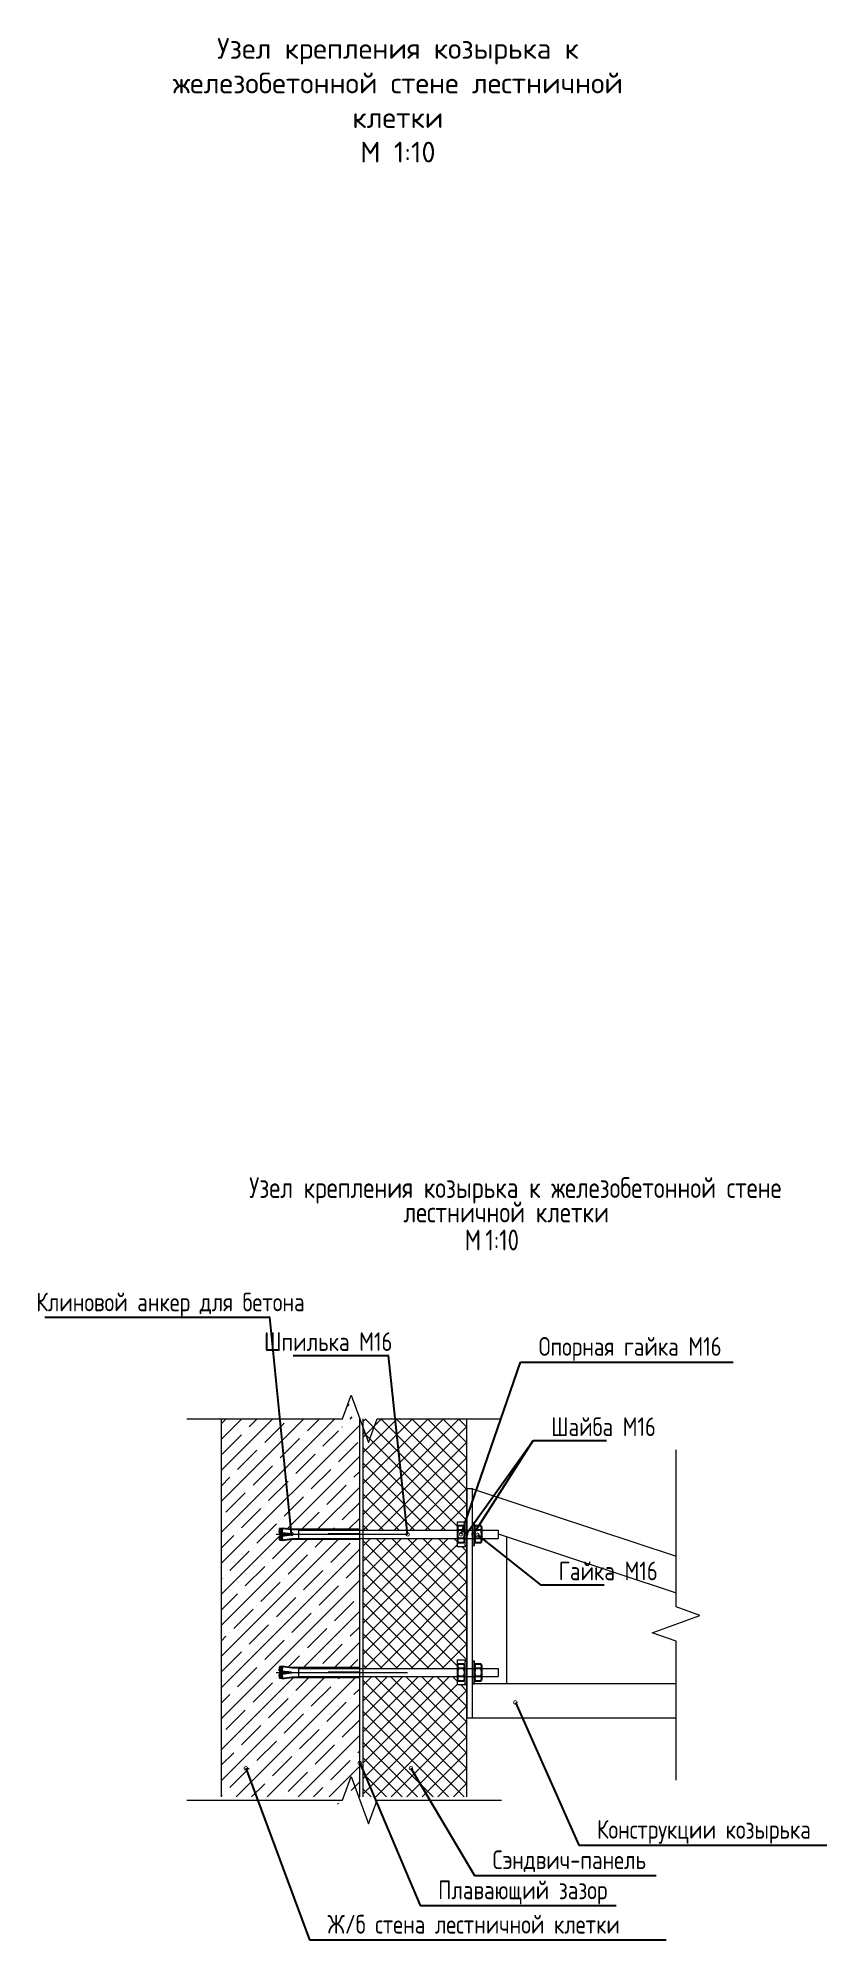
# Model space of a CAD drawing. Header units: millimetres. Extents: x -263990 to 193903, y -164417 to 240530.
# Drawn here: x -39340 to -38199, y -14059 to -11307 of the extents above; entities that cross this region are included whole.
import ezdxf

# ---------------------------------------------------------------- set-up
doc = ezdxf.new("R2010")
doc.units = ezdxf.units.MM
doc.header["$LTSCALE"] = 20
doc.layers.get('0').update_dxf_attribs({"lineweight": 0})
doc.layers.add('Метиз', color=200, linetype='Continuous', lineweight=25)
doc.styles.add('GOST 2.304 type A Bold', font='GOST2304A')
doc.styles.add('стиль1', font='isocpeur.ttf')

msp = doc.modelspace()

# ---------------------------------------------------------------- texts
at = {"style": 'GOST 2.304 type A Bold'}
for s, p in [('Узел крепления козырька к железобетонной стене', (-39034.32914, -12985.41683)), ('лестничной клетки', (-38811.27776, -13020.81124)), ('М ', (-38722.66708, -13061.35892)), ('1:10', (-38692.66708, -13061.35892))]:
    msp.add_text(s, height=30, dxfattribs=at).set_placement(p)
for s, insert, char_height, width, attachment_point, style in [('\\pxqc;Узел крепления козырька к железобетонной стене лестничной клетки\\PМ 1:10', (-39205.90672, -11306.76899), 30, 773.3760531, 1, 'стиль1'), ('Клиновой анкер для бетона', (-38954.17296, -13122.46684), 27, 424.5590693, 3, 'GOST 2.304 type A Bold'), ('Шпилька М16', (-38827.23343, -13179.82591), 27, 185.1888572, 3, 'GOST 2.304 type A Bold'), ('Опорная гайка М16', (-38615.54014, -13186.8099), 27, 328.1831355, 1, 'GOST 2.304 type A Bold'), ('Шайба М16', (-38597.6367, -13302.9953), 27, 145.1200525, 1, 'GOST 2.304 type A Bold'), ('Гайка М16', (-38586.66846, -13511.7253), 27, 145.1200525, 1, 'GOST 2.304 type A Bold'), ('Конструкции козырька', (-38531.28824, -13885.76838), 27, 385.27328, 1, 'GOST 2.304 type A Bold'), ('Сэндвич-панель', (-38682.27861, -13929.74821), 27, 156.7762799, 1, 'GOST 2.304 type A Bold'), ('Плавающий зазор', (-38761.08242, -13973.4201), 27, 294.4157916, 1, 'GOST 2.304 type A Bold'), ('Ж/б стена лестничной клетки', (-38921.11277, -14023.07909), 27, 731.9247356, 1, 'GOST 2.304 type A Bold')]:
    msp.add_mtext(s, dxfattribs=dict(insert=insert, char_height=char_height, width=width, attachment_point=attachment_point, style=style))

# ---------------------------------------------------------------- blocks, each defined once
blk = doc.blocks.new('_DOTSMALL')
at = {"color": 0, "linetype": 'ByBlock', "const_width": 0.5}
blk.add_lwpolyline([(-0.0625, 0, 1), (0.0625, 0, 1)], format="xyb", close=True, dxfattribs=at)

# ---------------------------------------------------------------- linework, layer by layer
at = {"linetype": 'ByBlock', "lineweight": -2}
for p, q in [((-39004.5268, -13157.72988), (-39004.7668, -13157.72988)), ((-38832.9398, -13213.38895), (-38833.1798, -13213.38895)), ((-38641.72651, -13223.03961), (-38641.48651, -13223.03961)), ((-38623.82307, -13336.55835), (-38623.58307, -13336.55835)), ((-38612.85483, -13545.28834), (-38612.61483, -13545.28834)), ((-38557.47461, -13921.99809), (-38557.23461, -13921.99809)), ((-38708.46498, -13965.97792), (-38708.22498, -13965.97792)), ((-38787.26878, -14009.64982), (-38787.02878, -14009.64982)), ((-38947.29914, -14059.3088), (-38947.05914, -14059.3088))]:
    msp.add_line(p, q, dxfattribs=at)
at = {"linetype": 'Continuous'}
for p, q in [((-38899.46306, -13305.05257), (-38886.96306, -13270.7091)), ((-38886.96306, -13270.7091), (-38861.96306, -13339.39604)), ((-39124.46306, -13305.05257), (-38899.46306, -13305.05257)), ((-38861.96306, -13339.39604), (-38849.46306, -13305.05257)), ((-38849.46306, -13305.05257), (-38669.46306, -13305.05257)), ((-38416.98302, -13577.10587), (-38416.98302, -13349.84403)), ((-38451.32648, -13614.60587), (-38382.63955, -13589.60587)), ((-38382.63955, -13589.60587), (-38416.98302, -13577.10587)), ((-38416.98302, -13627.10587), (-38451.32648, -13614.60587)), ((-38416.98302, -13828.15867), (-38416.98302, -13627.10587)), ((-38899.46306, -13857.11991), (-38886.96306, -13822.77644)), ((-38886.96306, -13822.77644), (-38861.96306, -13891.46338)), ((-39124.46306, -13857.11991), (-38899.46306, -13857.11991)), ((-38861.96306, -13891.46338), (-38849.46306, -13857.11991)), ((-38849.46306, -13857.11991), (-38669.46306, -13857.11991))]:
    msp.add_line(p, q, dxfattribs=at)
at = {"linetype": 'Continuous', "ltscale": 5}
for p, q in [((-38892.50587, -13287.22381), (-38889.63738, -13284.35531)), ((-39074.46306, -13334.47716), (-39045.03848, -13305.05257)), ((-39074.46306, -13379.37844), (-39000.1372, -13305.05257)), ((-39074.46306, -13424.27972), (-38955.23592, -13305.05257)), ((-39074.46306, -13469.181), (-38910.33463, -13305.05257)), ((-39074.46306, -13312.02652), (-39067.99485, -13305.55832)), ((-39074.46306, -13514.08228), (-38874.46306, -13314.08228)), ((-39039.93155, -13322.3963), (-39039.93155, -13322.3963)), ((-39034.31889, -13316.78364), (-39022.58783, -13305.05257)), ((-39011.86825, -13339.23428), (-38983.80495, -13311.17098)), ((-38978.19229, -13305.55832), (-38978.19229, -13305.55832)), ((-38950.12899, -13322.3963), (-38932.78527, -13305.05257)), ((-38927.67835, -13344.84694), (-38905.14725, -13322.31583)), ((-38899.98942, -13317.15801), (-38899.61505, -13316.78364)), ((-38894.00239, -13311.17098), (-38894.00239, -13311.17098)), ((-38888.38973, -13305.55832), (-38885.14725, -13302.31583)), ((-38869.46306, -13309.08228), (-38865.43335, -13305.05257)), ((-38869.46306, -13331.53292), (-38842.98271, -13305.05257)), ((-38869.46306, -13353.98356), (-38820.53207, -13305.05257)), ((-38869.46306, -13376.4342), (-38798.08143, -13305.05257)), ((-38869.46306, -13398.88484), (-38775.63079, -13305.05257)), ((-38869.46306, -13421.33548), (-38753.18015, -13305.05257)), ((-38869.46306, -13443.78612), (-38730.72951, -13305.05257)), ((-38869.41285, -13466.18655), (-38719.46306, -13316.23676)), ((-38719.46306, -13452.03435), (-38866.44484, -13305.05257)), ((-38719.46306, -13429.58371), (-38843.9942, -13305.05257)), ((-38719.46306, -13407.13307), (-38821.54356, -13305.05257)), ((-38719.46306, -13384.68243), (-38799.09292, -13305.05257)), ((-38719.46306, -13362.23179), (-38776.64228, -13305.05257)), ((-38719.46306, -13339.78115), (-38754.19164, -13305.05257)), ((-38719.46306, -13317.33051), (-38731.741, -13305.05257)), ((-39073.60751, -13356.07226), (-39045.54421, -13328.00896)), ((-39017.48091, -13344.84694), (-39017.48091, -13344.84694)), ((-38989.41761, -13361.68492), (-38961.35431, -13333.62162)), ((-38955.74165, -13328.00896), (-38955.74165, -13328.00896)), ((-38905.22771, -13367.29758), (-38877.16441, -13339.23428)), ((-38733.12257, -13460.82548), (-38869.46306, -13324.48499)), ((-38750.21215, -13466.18655), (-38869.46306, -13346.93563)), ((-38846.96221, -13466.18655), (-38719.46306, -13338.6874)), ((-39051.15687, -13378.5229), (-39023.09357, -13350.4596)), ((-39028.70623, -13400.97354), (-39000.64293, -13372.91024)), ((-38995.03027, -13367.29758), (-38995.03027, -13367.29758)), ((-38980.04885, -13464.56935), (-38874.46306, -13358.98356)), ((-38966.96697, -13384.13556), (-38938.90367, -13356.07226)), ((-38933.29101, -13350.4596), (-38933.29101, -13350.4596)), ((-38910.84037, -13372.91024), (-38910.84037, -13372.91024)), ((-38772.66279, -13466.18655), (-38869.46306, -13369.38627)), ((-38824.51157, -13466.18655), (-38719.46306, -13361.13804)), ((-39074.46306, -13401.82909), (-39062.38219, -13389.74822)), ((-39056.76953, -13384.13556), (-39056.76953, -13384.13556)), ((-39006.25559, -13423.42418), (-38978.19229, -13395.36088)), ((-38972.57963, -13389.74822), (-38972.57963, -13389.74822)), ((-38944.51633, -13406.5862), (-38916.45303, -13378.5229)), ((-38936.06648, -13465.48826), (-38874.46306, -13403.88484)), ((-38922.06569, -13429.03684), (-38894.00239, -13400.97354)), ((-38888.38973, -13395.36088), (-38888.38973, -13395.36088)), ((-38882.77707, -13389.74822), (-38874.46306, -13381.43421)), ((-38795.11343, -13466.18655), (-38869.46306, -13391.83691)), ((-38802.06093, -13466.18655), (-38719.46306, -13383.58868)), ((-39067.99485, -13440.26216), (-39039.93155, -13412.19886)), ((-39034.31889, -13406.5862), (-39034.31889, -13406.5862)), ((-39011.86825, -13429.03684), (-39011.86825, -13429.03684)), ((-38983.80495, -13445.87482), (-38955.74165, -13417.81152)), ((-38950.12899, -13412.19886), (-38950.12899, -13412.19886)), ((-38899.61505, -13451.48748), (-38874.46306, -13426.33549)), ((-38817.56407, -13466.18655), (-38869.46306, -13414.28755)), ((-38779.61029, -13466.18655), (-38719.46306, -13406.03932)), ((-38757.15965, -13466.18655), (-38719.46306, -13428.48996)), ((-39073.60751, -13445.87482), (-39073.60751, -13445.87482)), ((-39045.54421, -13462.7128), (-39017.48091, -13434.6495)), ((-39023.09357, -13485.16344), (-38995.03027, -13457.10014)), ((-38989.41761, -13451.48748), (-38989.41761, -13451.48748)), ((-38958.51711, -13465.48826), (-38933.29101, -13440.26216)), ((-38927.67835, -13434.6495), (-38927.67835, -13434.6495)), ((-38905.22771, -13457.10014), (-38905.22771, -13457.10014)), ((-38891.1652, -13465.48826), (-38874.46306, -13448.78612)), ((-38840.01471, -13466.18655), (-38869.46306, -13436.73819)), ((-38862.46535, -13466.18655), (-38869.46306, -13459.18883)), ((-38722.63442, -13454.11197), (-38719.46306, -13450.9406)), ((-39074.46306, -13491.63165), (-39056.76953, -13473.93812)), ((-39074.46306, -13558.98356), (-38990.90003, -13475.42053)), ((-39074.46306, -13603.88484), (-38949.46305, -13478.88483)), ((-39074.46306, -13648.78612), (-38904.56177, -13478.88483)), ((-39051.15687, -13468.32546), (-39051.15687, -13468.32546)), ((-39000.64293, -13507.61408), (-38972.57963, -13479.55078)), ((-38990.60286, -13475.12336), (-38985.75913, -13470.27963)), ((-38938.90367, -13490.7761), (-38927.0124, -13478.88483)), ((-38916.45303, -13513.22674), (-38888.38973, -13485.16344)), ((-38913.61583, -13465.48826), (-38910.84037, -13462.7128)), ((-38882.77707, -13479.55078), (-38882.77707, -13479.55078)), ((-38869.46306, -13488.6874), (-38858.96221, -13478.18655)), ((-38869.46306, -13511.13804), (-38836.51157, -13478.18655)), ((-38869.46306, -13533.58868), (-38814.06093, -13478.18655)), ((-38869.46306, -13556.03932), (-38791.61029, -13478.18655)), ((-38869.46306, -13578.48996), (-38769.15965, -13478.18655)), ((-38869.46306, -13600.9406), (-38746.70901, -13478.18655)), ((-38719.46306, -13631.63948), (-38869.46306, -13481.63948)), ((-38869.46306, -13623.39124), (-38733.12257, -13487.05075)), ((-38719.46306, -13609.18883), (-38850.46535, -13478.18655)), ((-38719.46306, -13586.73819), (-38828.01471, -13478.18655)), ((-38719.46306, -13564.28755), (-38805.56407, -13478.18655)), ((-38719.46306, -13541.83691), (-38783.11343, -13478.18655)), ((-38719.46306, -13519.38627), (-38760.66279, -13478.18655)), ((-38733.12257, -13483.27612), (-38738.21215, -13478.18655)), ((-38734.70901, -13466.18655), (-38733.12257, -13464.60011)), ((-39074.46306, -13693.6874), (-38874.46306, -13493.6874)), ((-39062.38219, -13524.45206), (-39034.31889, -13496.38876)), ((-39028.70623, -13490.7761), (-39028.70623, -13490.7761)), ((-39006.25559, -13513.22674), (-39006.25559, -13513.22674)), ((-38978.19229, -13530.06472), (-38950.12899, -13502.00142)), ((-38944.51633, -13496.38876), (-38944.51633, -13496.38876)), ((-38869.46306, -13645.84188), (-38719.46306, -13495.84188)), ((-38719.46306, -13654.09012), (-38869.46306, -13504.09012)), ((-38719.46306, -13496.93563), (-38726.13757, -13490.26113)), ((-39074.46306, -13536.53293), (-39073.60751, -13535.67738)), ((-39074.46306, -13738.58868), (-38874.46306, -13538.58868)), ((-39067.99485, -13530.06472), (-39067.99485, -13530.06472)), ((-39039.93155, -13546.9027), (-39011.86825, -13518.8394)), ((-39017.48091, -13569.35334), (-38989.41761, -13541.29004)), ((-38983.80495, -13535.67738), (-38983.80495, -13535.67738)), ((-38955.74165, -13552.51536), (-38927.67835, -13524.45206)), ((-38922.06569, -13518.8394), (-38922.06569, -13518.8394)), ((-38899.61505, -13541.29004), (-38899.61505, -13541.29004)), ((-38894.00239, -13535.67738), (-38874.46306, -13516.13805)), ((-38733.12257, -13662.88125), (-38869.46306, -13526.54076)), ((-38867.35708, -13666.18655), (-38719.46306, -13518.29252)), ((-38844.90644, -13666.18655), (-38719.46306, -13540.74316)), ((-39074.46306, -13581.43421), (-39051.15687, -13558.12802)), ((-39045.54421, -13552.51536), (-39045.54421, -13552.51536)), ((-38995.03027, -13591.80398), (-38966.96697, -13563.74068)), ((-38961.35431, -13558.12802), (-38961.35431, -13558.12802)), ((-38933.29101, -13574.966), (-38905.22771, -13546.9027)), ((-38910.84037, -13597.41664), (-38882.77707, -13569.35334)), ((-38877.16441, -13563.74068), (-38877.16441, -13563.74068)), ((-38752.26791, -13666.18655), (-38869.46306, -13548.9914)), ((-38822.4558, -13666.18655), (-38719.46306, -13563.1938)), ((-39056.76953, -13608.64196), (-39028.70623, -13580.57866)), ((-39023.09357, -13574.966), (-39023.09357, -13574.966)), ((-39000.64293, -13597.41664), (-39000.64293, -13597.41664)), ((-38972.57963, -13614.25462), (-38944.51633, -13586.19132)), ((-38956.46136, -13665.48826), (-38874.46306, -13583.48996)), ((-38938.90367, -13580.57866), (-38938.90367, -13580.57866)), ((-38774.71855, -13666.18655), (-38869.46306, -13571.44204)), ((-38797.16919, -13666.18655), (-38869.46306, -13593.89268)), ((-38800.00516, -13666.18655), (-38719.46306, -13585.64444)), ((-39074.46306, -13626.33549), (-39067.99485, -13619.86728)), ((-39062.38219, -13614.25462), (-39062.38219, -13614.25462)), ((-39034.31889, -13631.0926), (-39006.25559, -13603.0293)), ((-38978.19229, -13619.86728), (-38978.19229, -13619.86728)), ((-38950.12899, -13636.70526), (-38922.06569, -13608.64196)), ((-38916.45303, -13603.0293), (-38916.45303, -13603.0293)), ((-38888.38973, -13619.86728), (-38874.46306, -13605.94061)), ((-38819.61983, -13666.18655), (-38869.46306, -13616.34332)), ((-38777.55452, -13666.18655), (-38719.46306, -13608.09508)), ((-39073.60751, -13670.38122), (-39045.54421, -13642.31792)), ((-39039.93155, -13636.70526), (-39039.93155, -13636.70526)), ((-39011.86825, -13653.54324), (-38983.80495, -13625.47994)), ((-38978.21792, -13664.7942), (-38961.35431, -13647.93058)), ((-38955.74165, -13642.31792), (-38955.74165, -13642.31792)), ((-38927.67835, -13659.1559), (-38899.61505, -13631.0926)), ((-38911.56008, -13665.48826), (-38874.46306, -13628.39124)), ((-38894.00239, -13625.47994), (-38894.00239, -13625.47994)), ((-38842.07047, -13666.18655), (-38869.46306, -13638.79396)), ((-38755.10388, -13666.18655), (-38719.46306, -13630.54572)), ((-39074.46306, -13783.48996), (-38969.85793, -13678.88483)), ((-39074.46306, -13828.39124), (-38924.95665, -13678.88483)), ((-39053.34154, -13852.171), (-38880.05537, -13678.88483)), ((-39051.15687, -13692.83186), (-39023.09357, -13664.76856)), ((-39017.48091, -13659.1559), (-39017.48091, -13659.1559)), ((-38988.2534, -13674.82967), (-38983.90894, -13670.48521)), ((-38966.96697, -13698.44452), (-38947.40728, -13678.88483)), ((-38933.29101, -13664.76856), (-38933.29101, -13664.76856)), ((-38905.22771, -13681.60654), (-38902.506, -13678.88483)), ((-38889.10943, -13665.48826), (-38877.16441, -13653.54324)), ((-38864.52111, -13666.18655), (-38869.46306, -13661.2446)), ((-38869.46306, -13690.74316), (-38856.90644, -13678.18655)), ((-38869.46306, -13713.1938), (-38834.4558, -13678.18655)), ((-38869.46306, -13735.64444), (-38812.00516, -13678.18655)), ((-38869.46306, -13758.09508), (-38789.55452, -13678.18655)), ((-38869.46306, -13780.54572), (-38767.10388, -13678.18655)), ((-38869.46306, -13802.99636), (-38744.65324, -13678.18655)), ((-38719.46306, -13811.2446), (-38852.52111, -13678.18655)), ((-38719.46306, -13788.79396), (-38830.07047, -13678.18655)), ((-38719.46306, -13766.34332), (-38807.61983, -13678.18655)), ((-38719.46306, -13743.89268), (-38785.16919, -13678.18655)), ((-38719.46306, -13721.44204), (-38762.71855, -13678.18655)), ((-38733.12257, -13685.33189), (-38740.26791, -13678.18655)), ((-38720.57866, -13654.11197), (-38719.46306, -13652.99636)), ((-39074.46306, -13716.13805), (-39062.38219, -13704.05718)), ((-39056.76953, -13698.44452), (-39056.76953, -13698.44452)), ((-39028.70623, -13715.2825), (-39000.64293, -13687.2192)), ((-38995.03027, -13681.60654), (-38995.03027, -13681.60654)), ((-38972.57963, -13704.05718), (-38972.57963, -13704.05718)), ((-38944.51633, -13720.89516), (-38916.45303, -13692.83186)), ((-38910.84037, -13687.2192), (-38910.84037, -13687.2192)), ((-38882.77707, -13704.05718), (-38874.46306, -13695.74317)), ((-38719.46306, -13833.69524), (-38869.46306, -13683.69524)), ((-38869.46306, -13825.447), (-38733.12257, -13689.10652)), ((-38869.46306, -13847.89765), (-38719.46306, -13697.89765)), ((-38723.43794, -13852.171), (-38869.46306, -13706.14588)), ((-38719.46306, -13698.9914), (-38728.19333, -13690.26113)), ((-39067.99485, -13754.57112), (-39039.93155, -13726.50782)), ((-39034.31889, -13720.89516), (-39034.31889, -13720.89516)), ((-39008.44026, -13852.171), (-38874.46306, -13718.1938)), ((-39006.25559, -13737.73314), (-38978.19229, -13709.66984)), ((-38983.80495, -13760.18378), (-38955.74165, -13732.12048)), ((-38950.12899, -13726.50782), (-38950.12899, -13726.50782)), ((-38922.06569, -13743.3458), (-38894.00239, -13715.2825)), ((-38888.38973, -13709.66984), (-38888.38973, -13709.66984)), ((-38745.88858, -13852.171), (-38869.46306, -13728.59652)), ((-38851.28578, -13852.171), (-38719.46306, -13720.34829)), ((-39073.60751, -13760.18378), (-39073.60751, -13760.18378)), ((-39045.54421, -13777.02176), (-39017.48091, -13748.95846)), ((-39011.86825, -13743.3458), (-39011.86825, -13743.3458)), ((-38963.53898, -13852.171), (-38874.46306, -13763.09508)), ((-38961.35431, -13782.63442), (-38933.29101, -13754.57112)), ((-38927.67835, -13748.95846), (-38927.67835, -13748.95846)), ((-38899.61505, -13765.79644), (-38874.46306, -13740.64445)), ((-38768.33922, -13852.171), (-38869.46306, -13751.04716)), ((-38828.83514, -13852.171), (-38719.46306, -13742.79893)), ((-39074.46306, -13805.94061), (-39056.76953, -13788.24708)), ((-39051.15687, -13782.63442), (-39051.15687, -13782.63442)), ((-39023.09357, -13799.4724), (-38995.03027, -13771.4091)), ((-38989.41761, -13765.79644), (-38989.41761, -13765.79644)), ((-38966.96697, -13788.24708), (-38966.96697, -13788.24708)), ((-38938.90367, -13805.08506), (-38910.84037, -13777.02176)), ((-38905.22771, -13771.4091), (-38905.22771, -13771.4091)), ((-38877.16441, -13788.24708), (-38874.46306, -13785.54573)), ((-38790.78986, -13852.171), (-38869.46306, -13773.4978)), ((-38806.3845, -13852.171), (-38719.46306, -13765.24957)), ((-38783.93386, -13852.171), (-38719.46306, -13787.70021)), ((-39062.38219, -13838.76102), (-39034.31889, -13810.69772)), ((-39028.70623, -13805.08506), (-39028.70623, -13805.08506)), ((-39000.64293, -13821.92304), (-38972.57963, -13793.85974)), ((-38978.19229, -13844.37368), (-38950.12899, -13816.31038)), ((-38944.51633, -13810.69772), (-38944.51633, -13810.69772)), ((-38918.6377, -13852.171), (-38874.46306, -13807.99636)), ((-38916.45303, -13827.5357), (-38888.38973, -13799.4724)), ((-38882.77707, -13793.85974), (-38882.77707, -13793.85974)), ((-38813.2405, -13852.171), (-38869.46306, -13795.94844)), ((-38761.48322, -13852.171), (-38719.46306, -13810.15085)), ((-39067.99485, -13844.37368), (-39067.99485, -13844.37368)), ((-39030.89089, -13852.171), (-39011.86825, -13833.14836)), ((-39006.25559, -13827.5357), (-39006.25559, -13827.5357)), ((-38941.08833, -13852.171), (-38927.67835, -13838.76102)), ((-38922.06569, -13833.14836), (-38922.06569, -13833.14836)), ((-38886.80786, -13842.79181), (-38874.46306, -13830.44701)), ((-38835.69114, -13852.171), (-38869.46306, -13818.39908)), ((-38858.14178, -13852.171), (-38869.46306, -13840.84972)), ((-38739.03257, -13852.171), (-38719.46306, -13832.60149)), ((-39074.46306, -13850.84189), (-39073.60751, -13849.98634)), ((-38983.80495, -13849.98634), (-38983.80495, -13849.98634)), ((-38906.80786, -13862.79181), (-38905.22771, -13861.21166)), ((-38899.61505, -13855.599), (-38899.61505, -13855.599))]:
    msp.add_line(p, q, dxfattribs=at)
for p, q in [((-39074.46306, -13852.171), (-39074.46306, -13305.05257)), ((-38874.46306, -13852.171), (-38874.46306, -13305.05257)), ((-38869.46306, -13852.171), (-38869.46306, -13305.05257)), ((-38719.46306, -13454.11197), (-38719.46306, -13305.05257)), ((-38719.46306, -13454.11197), (-38719.46306, -13406.34453)), ((-38719.46306, -13852.171), (-38719.46306, -13490.26113)), ((-38719.46306, -13654.11197), (-38719.46306, -13490.26113))]:
    msp.add_line(p, q)
at = {"ltscale": 5}
for p, q in [((-38719.46306, -13406.34453), (-38719.46306, -13738.02856)), ((-38711.46306, -13406.34453), (-38719.46306, -13406.34453)), ((-38711.46306, -13738.02856), (-38711.46306, -13406.34453)), ((-38711.46306, -13406.34453), (-38416.98302, -13504.01886)), ((-38733.12257, -13490.26113), (-38733.12257, -13454.11197)), ((-38733.12257, -13454.11197), (-38719.46306, -13454.11197)), ((-38719.46306, -13455.75339), (-38722.46306, -13455.75339)), ((-38722.46306, -13455.75339), (-38722.46306, -13488.6197)), ((-38719.46306, -13488.6197), (-38719.46306, -13455.75339)), ((-38708.46306, -13455.75339), (-38711.46306, -13455.75339)), ((-38711.46306, -13455.75339), (-38711.46306, -13488.6197)), ((-38708.46306, -13488.6197), (-38708.46306, -13455.75339)), ((-38963.16199, -13466.18655), (-38674.3992, -13466.18655)), ((-38963.16199, -13466.18655), (-38963.16199, -13478.18655)), ((-38963.16199, -13478.18655), (-38674.3992, -13478.18655)), ((-38674.3992, -13466.18655), (-38674.3992, -13478.18655)), ((-38674.3992, -13471.31663), (-38416.98302, -13556.69747)), ((-38661.46306, -13688.02856), (-38661.46306, -13475.60734)), ((-38719.46306, -13490.26113), (-38733.12257, -13490.26113)), ((-38722.46306, -13488.6197), (-38719.46306, -13488.6197)), ((-38711.46306, -13488.6197), (-38708.46306, -13488.6197)), ((-38963.16199, -13666.18655), (-38674.3992, -13666.18655)), ((-38963.16199, -13666.18655), (-38963.16199, -13678.18655)), ((-38963.16199, -13678.18655), (-38674.3992, -13678.18655)), ((-38733.12257, -13690.26113), (-38733.12257, -13654.11197)), ((-38733.12257, -13654.11197), (-38719.46306, -13654.11197)), ((-38719.46306, -13655.75339), (-38722.46306, -13655.75339)), ((-38722.46306, -13655.75339), (-38722.46306, -13688.6197)), ((-38719.46306, -13688.6197), (-38719.46306, -13655.75339)), ((-38708.46306, -13655.75339), (-38711.46306, -13655.75339)), ((-38711.46306, -13655.75339), (-38711.46306, -13688.6197)), ((-38708.46306, -13688.6197), (-38708.46306, -13655.75339)), ((-38674.3992, -13666.18655), (-38674.3992, -13678.18655)), ((-38719.46306, -13690.26113), (-38733.12257, -13690.26113)), ((-38722.46306, -13688.6197), (-38719.46306, -13688.6197)), ((-38711.46306, -13688.02856), (-38416.98302, -13688.02856)), ((-38711.46306, -13688.6197), (-38708.46306, -13688.6197)), ((-38719.46306, -13738.02856), (-38711.46306, -13738.02856)), ((-38711.46306, -13738.02856), (-38416.98302, -13738.02856))]:
    msp.add_line(p, q, dxfattribs=at)
at = {"ltscale": 100}
for p, q in [((-38995.32414, -13472.18655), (-38805.23059, -13472.18655)), ((-38995.32414, -13472.18655), (-38805.23059, -13472.18655)), ((-38995.32414, -13672.18655), (-38805.23059, -13672.18655))]:
    msp.add_line(p, q, dxfattribs=at)
at = {"linetype": 'Continuous', "lineweight": -2}
for p, q in [((-38990.42833, -13463.99975), (-38990.9245, -13469.7057)), ((-38990.9245, -13469.7057), (-38973.06241, -13471.69038)), ((-38990.9245, -13469.7057), (-38990.9245, -13469.7057)), ((-38973.06241, -13472.9308), (-38990.9245, -13475.16356)), ((-38990.9245, -13475.16356), (-38990.9245, -13475.16356)), ((-38990.9245, -13475.16356), (-38990.42833, -13480.37334)), ((-38987.20323, -13464.24784), (-38990.42833, -13463.99975)), ((-38990.42833, -13463.99975), (-38990.42833, -13463.99975)), ((-38990.42833, -13480.37334), (-38987.20323, -13480.12526)), ((-38990.42833, -13480.37334), (-38990.42833, -13480.37334)), ((-38987.6994, -13469.7057), (-38987.20323, -13464.24784)), ((-38987.20323, -13480.12526), (-38987.6994, -13474.66739)), ((-38987.6994, -13474.66739), (-38987.6994, -13474.66739)), ((-38986.70707, -13463.75167), (-38987.20323, -13464.24784)), ((-38986.70707, -13463.75167), (-38987.20323, -13469.7057)), ((-38987.20323, -13464.24784), (-38987.20323, -13464.24784)), ((-38987.20323, -13464.24784), (-38987.20323, -13464.24784)), ((-38987.20323, -13469.7057), (-38987.20323, -13469.7057)), ((-38987.20323, -13474.66739), (-38986.70707, -13480.86951)), ((-38987.20323, -13480.12526), (-38987.20323, -13480.12526)), ((-38987.20323, -13480.12526), (-38986.70707, -13480.86951)), ((-38972.56624, -13465.48826), (-38986.70707, -13463.75167)), ((-38986.70707, -13463.75167), (-38986.70707, -13463.75167)), ((-38986.70707, -13480.86951), (-38972.56624, -13478.88483)), ((-38986.70707, -13480.86951), (-38986.70707, -13480.86951)), ((-38986.70707, -13480.86951), (-38986.70707, -13480.86951)), ((-38973.06241, -13471.69038), (-38973.06241, -13471.69038)), ((-38973.06241, -13471.69038), (-38973.06241, -13472.9308)), ((-38973.06241, -13472.9308), (-38973.06241, -13472.9308)), ((-38874.46306, -13465.48826), (-38972.56624, -13465.48826)), ((-38972.56624, -13465.48826), (-38972.56624, -13465.48826)), ((-38972.56624, -13478.88483), (-38972.56624, -13478.88483)), ((-38972.56624, -13478.88483), (-38874.46306, -13478.88483)), ((-38874.46306, -13472.18655), (-38919.86255, -13472.18655)), ((-38919.86255, -13472.18655), (-38919.86255, -13472.18655)), ((-38874.46306, -13478.88483), (-38874.46306, -13478.88483)), ((-38990.42833, -13663.99975), (-38990.9245, -13669.7057)), ((-38990.9245, -13669.7057), (-38973.06241, -13671.69038)), ((-38990.9245, -13669.7057), (-38990.9245, -13669.7057)), ((-38973.06241, -13672.9308), (-38990.9245, -13675.16356)), ((-38990.9245, -13675.16356), (-38990.9245, -13675.16356)), ((-38990.9245, -13675.16356), (-38990.42833, -13680.37334)), ((-38987.20323, -13664.24784), (-38990.42833, -13663.99975)), ((-38990.42833, -13663.99975), (-38990.42833, -13663.99975)), ((-38990.42833, -13680.37334), (-38987.20323, -13680.12526)), ((-38990.42833, -13680.37334), (-38990.42833, -13680.37334)), ((-38987.6994, -13669.7057), (-38987.20323, -13664.24784)), ((-38987.20323, -13680.12526), (-38987.6994, -13674.66739)), ((-38987.6994, -13674.66739), (-38987.6994, -13674.66739)), ((-38986.70707, -13663.75167), (-38987.20323, -13664.24784)), ((-38986.70707, -13663.75167), (-38987.20323, -13669.7057)), ((-38987.20323, -13664.24784), (-38987.20323, -13664.24784)), ((-38987.20323, -13664.24784), (-38987.20323, -13664.24784)), ((-38987.20323, -13669.7057), (-38987.20323, -13669.7057)), ((-38987.20323, -13674.66739), (-38986.70707, -13680.86951)), ((-38987.20323, -13680.12526), (-38987.20323, -13680.12526)), ((-38987.20323, -13680.12526), (-38986.70707, -13680.86951)), ((-38972.56624, -13665.48826), (-38986.70707, -13663.75167)), ((-38986.70707, -13663.75167), (-38986.70707, -13663.75167)), ((-38986.70707, -13680.86951), (-38972.56624, -13678.88483)), ((-38973.06241, -13671.69038), (-38973.06241, -13671.69038)), ((-38973.06241, -13671.69038), (-38973.06241, -13672.9308)), ((-38973.06241, -13672.9308), (-38973.06241, -13672.9308)), ((-38874.46306, -13665.48826), (-38972.56624, -13665.48826)), ((-38972.56624, -13665.48826), (-38972.56624, -13665.48826)), ((-38972.56624, -13678.88483), (-38972.56624, -13678.88483)), ((-38972.56624, -13678.88483), (-38874.46306, -13678.88483)), ((-38874.46306, -13672.18655), (-38919.86255, -13672.18655)), ((-38919.86255, -13672.18655), (-38919.86255, -13672.18655)), ((-38874.46306, -13678.88483), (-38874.46306, -13678.88483)), ((-38986.70707, -13680.86951), (-38986.70707, -13680.86951)), ((-38986.70707, -13680.86951), (-38986.70707, -13680.86951))]:
    msp.add_line(p, q, dxfattribs=at)
at = {"linetype": 'ByBlock', "lineweight": -2}
for points in [[(-39330.00489, -13157.72988), (-39004.7668, -13157.72988)], [(-38973.06241, -13471.69038), (-39004.5268, -13157.72988)], [(-38970.79885, -13213.38895), (-38833.1798, -13213.38895)], [(-38805.23059, -13472.18655), (-38832.9398, -13213.38895)], [(-38727.92993, -13472.10062), (-38641.72651, -13223.03961)], [(-38641.48651, -13223.03961), (-38334.34365, -13223.03961)], [(-38720.47423, -13472.01674), (-38623.82307, -13336.55835)], [(-38709.96306, -13472.18655), (-38623.82307, -13336.55835)], [(-38623.58307, -13336.55835), (-38517.3926, -13336.55835)], [(-38704.14241, -13473.13373), (-38612.85483, -13545.28834)], [(-38612.61483, -13545.28834), (-38520.71007, -13545.28834)], [(-38649.34491, -13715.53459), (-38557.47461, -13921.99809)], [(-39039.16943, -13810.8277), (-38947.29914, -14059.3088)], [(-38874.46306, -13803.18632), (-38787.26878, -14009.64982)], [(-38800.33527, -13810.8277), (-38708.46498, -13965.97792)], [(-38557.23461, -13921.99809), (-38198.66318, -13921.99809)], [(-38708.22498, -13965.97792), (-38445.84402, -13965.97792)], [(-38787.02878, -14009.64982), (-38503.69545, -14009.64982)], [(-38947.05914, -14059.3088), (-38431.34485, -14059.3088)]]:
    msp.add_lwpolyline(points, dxfattribs=at)
at = {"layer": 'Метиз', "ltscale": 100}
for p, q in [((-38723.66306, -13466.18655), (-38731.92257, -13466.18655)), ((-38723.66306, -13478.18655), (-38731.92257, -13478.18655)), ((-38699.00355, -13466.18655), (-38707.26306, -13466.18655)), ((-38699.00355, -13478.18655), (-38707.26306, -13478.18655)), ((-38723.66306, -13666.18655), (-38731.92257, -13666.18655)), ((-38723.66306, -13678.18655), (-38731.92257, -13678.18655)), ((-38699.00355, -13666.18655), (-38707.26306, -13666.18655)), ((-38699.00355, -13678.18655), (-38707.26306, -13678.18655))]:
    msp.add_line(p, q, dxfattribs=at)
for points in [[(-38723.66306, -13460.18655), (-38731.92257, -13460.18655)], [(-38699.00355, -13460.18655), (-38707.26306, -13460.18655)], [(-38733.12257, -13463.18655), (-38733.12257, -13481.18655)], [(-38731.92257, -13484.18655), (-38723.66306, -13484.18655)], [(-38722.46306, -13481.18655), (-38722.46306, -13463.18655)], [(-38708.46306, -13463.18655), (-38708.46306, -13481.18655)], [(-38707.26306, -13484.18655), (-38699.00355, -13484.18655)], [(-38697.80355, -13481.18655), (-38697.80355, -13463.18655)], [(-38733.12257, -13663.18655), (-38733.12257, -13681.18655)], [(-38723.66306, -13660.18655), (-38731.92257, -13660.18655)], [(-38722.46306, -13681.18655), (-38722.46306, -13663.18655)], [(-38708.46306, -13663.18655), (-38708.46306, -13681.18655)], [(-38699.00355, -13660.18655), (-38707.26306, -13660.18655)], [(-38697.80355, -13681.18655), (-38697.80355, -13663.18655)], [(-38731.92257, -13684.18655), (-38723.66306, -13684.18655)], [(-38707.26306, -13684.18655), (-38699.00355, -13684.18655)]]:
    msp.add_lwpolyline(points, dxfattribs=at)
for centre, radius, start, end in [((-38728.77257, -13463.18655), 4.35, 136.39718103, 223.60281897), ((-38726.81306, -13463.18655), 4.35, 316.39718103, 43.60281897), ((-38704.11306, -13463.18655), 4.35, 136.39718103, 223.60281897), ((-38702.15355, -13463.18655), 4.35, 316.39718103, 43.60281897), ((-38717.52257, -13472.18655), 15.6, 157.38013505, 202.61986495), ((-38728.77257, -13481.18655), 4.35, 136.39718103, 223.60281897), ((-38738.06306, -13472.18655), 15.6, 337.38013505, 22.61986495), ((-38726.81306, -13481.18655), 4.35, 316.39718103, 43.60281897), ((-38692.86306, -13472.18655), 15.6, 157.38013505, 202.61986495), ((-38704.11306, -13481.18655), 4.35, 136.39718103, 223.60281897), ((-38713.40355, -13472.18655), 15.6, 337.38013505, 22.61986495), ((-38702.15355, -13481.18655), 4.35, 316.39718103, 43.60281897), ((-38728.77257, -13663.18655), 4.35, 136.39718103, 223.60281897), ((-38717.52257, -13672.18655), 15.6, 157.38013505, 202.61986495), ((-38728.77257, -13681.18655), 4.35, 136.39718103, 223.60281897), ((-38726.81306, -13663.18655), 4.35, 316.39718103, 43.60281897), ((-38738.06306, -13672.18655), 15.6, 337.38013505, 22.61986495), ((-38726.81306, -13681.18655), 4.35, 316.39718103, 43.60281897), ((-38704.11306, -13663.18655), 4.35, 136.39718103, 223.60281897), ((-38692.86306, -13672.18655), 15.6, 157.38013505, 202.61986495), ((-38704.11306, -13681.18655), 4.35, 136.39718103, 223.60281897), ((-38702.15355, -13663.18655), 4.35, 316.39718103, 43.60281897), ((-38713.40355, -13672.18655), 15.6, 337.38013505, 22.61986495), ((-38702.15355, -13681.18655), 4.35, 316.39718103, 43.60281897)]:
    msp.add_arc(centre, radius, start, end, dxfattribs=at)

# ---------------------------------------------------------------- block references
at = {"lineweight": -2, "xscale": 10, "yscale": 10, "zscale": 10}
for p, rotation in [((-38973.06241, -13471.69038), 275.7229403982196), ((-38805.23059, -13472.18655), 276.1113228537615), ((-38727.92993, -13472.10062), 250.9085633708649), ((-38720.47423, -13472.01674), 234.4916962496113), ((-38709.96306, -13472.18655), 237.5796117024939), ((-38704.14241, -13473.13373), 141.6768042927792), ((-38649.34491, -13715.53459), 113.98768341138), ((-39039.16943, -13810.8277), 110.2907393893833), ((-38874.46306, -13803.18632), 112.8954500786306), ((-38800.33527, -13810.8277), 120.6313751452274)]:
    msp.add_blockref('_DOTSMALL', p, dxfattribs=dict(at, rotation=rotation))

msp.set_redraw_order([(e.dxf.handle, doc.entitydb.next_handle()) for e in msp.query("TEXT MTEXT ATTDEF DIMENSION ARC_DIMENSION")])  # texts and dimensions are drawn at this point

doc.saveas('drawing.dxf')
